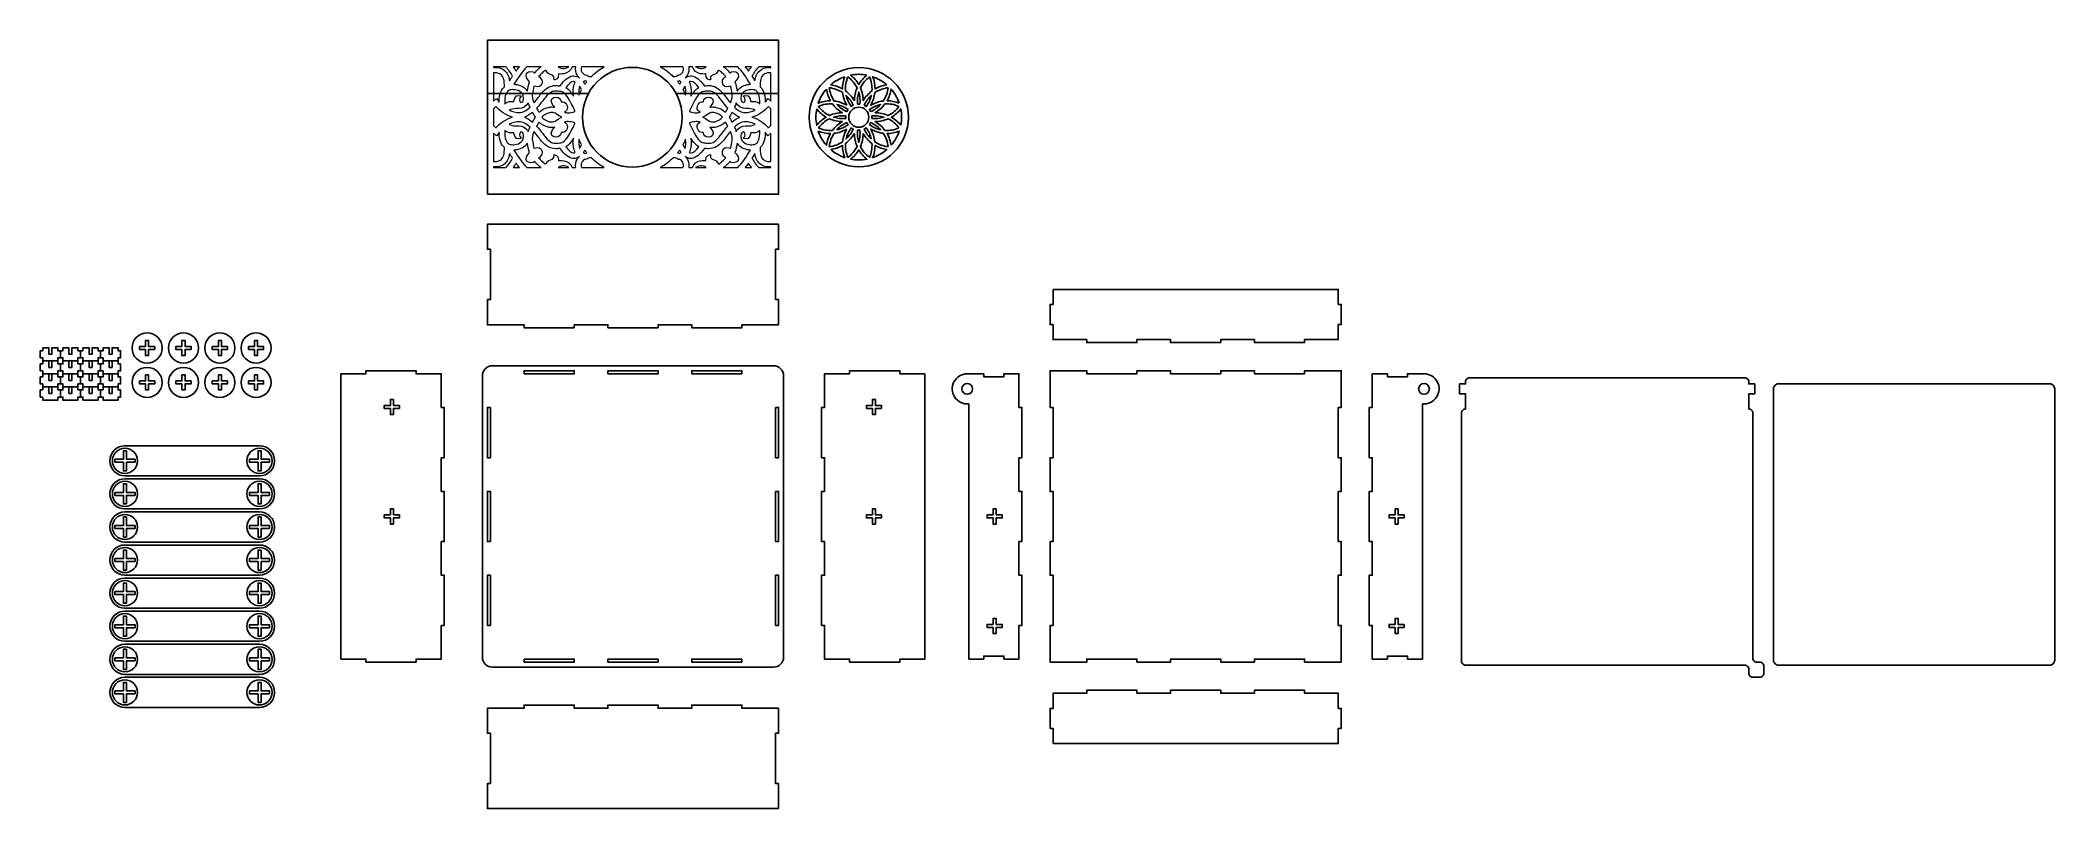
# Model space of a CAD drawing. Header units: millimetres. Extents: x 3019 to 5025, y 1445 to 2210.
import ezdxf

# ---------------------------------------------------------------- set-up
doc = ezdxf.new("R2010")
doc.units = ezdxf.units.MM
doc.layers.add('Layer 2', color=7, linetype='Continuous')

msp = doc.modelspace()

# ---------------------------------------------------------------- linework, layer by layer
for p, q in [((3464.3, 2157), (3564.9, 2157)), ((3652.3, 2157), (3754.3, 2157))]:
    msp.add_line(p, q)
for points in [[(3464.3, 2210), (3754.3, 2210), (3754.3, 2057), (3464.3, 2057)], [(3754.3, 2027), (3754.3, 2002), (3751.3, 2002), (3751.3, 1952), (3754.3, 1952), (3754.3, 1927), (3717.8, 1927), (3717.8, 1924), (3667.8, 1924), (3667.8, 1927), (3634.3, 1927), (3634.3, 1924), (3584.3, 1924), (3584.3, 1927), (3550.8, 1927), (3550.8, 1924), (3500.8, 1924), (3500.8, 1927), (3464.3, 1927), (3464.3, 1952), (3467.3, 1952), (3467.3, 2002), (3464.3, 2002), (3464.3, 2027)], [(4027.7, 1962.1), (4311.7, 1962.1), (4311.7, 1947.1), (4314.7, 1947.1), (4314.7, 1927.1), (4311.7, 1927.1), (4311.7, 1912.1), (4278.2, 1912.1), (4278.2, 1909.1), (4228.2, 1909.1), (4228.2, 1912.1), (4194.7, 1912.1), (4194.7, 1909.1), (4144.7, 1909.1), (4144.7, 1912.1), (4111.2, 1912.1), (4111.2, 1909.1), (4061.2, 1909.1), (4061.2, 1912.1), (4027.7, 1912.1), (4027.7, 1927.1), (4024.7, 1927.1), (4024.7, 1947.1), (4027.7, 1947.1)], [(3124, 1902.3), (3124, 1896.3), (3127, 1896.3), (3127, 1902.3), (3133, 1902.3), (3133, 1905.3), (3127, 1905.3), (3127, 1911.3), (3124, 1911.3), (3124, 1905.3), (3118, 1905.3), (3118, 1902.3)], [(3160.2, 1902.3), (3160.2, 1896.3), (3163.2, 1896.3), (3163.2, 1902.3), (3169.2, 1902.3), (3169.2, 1905.3), (3163.2, 1905.3), (3163.2, 1911.3), (3160.2, 1911.3), (3160.2, 1905.3), (3154.2, 1905.3), (3154.2, 1902.3)], [(3196.4, 1902.3), (3196.4, 1896.3), (3199.4, 1896.3), (3199.4, 1902.3), (3205.4, 1902.3), (3205.4, 1905.3), (3199.4, 1905.3), (3199.4, 1911.3), (3196.4, 1911.3), (3196.4, 1905.3), (3190.4, 1905.3), (3190.4, 1902.3)], [(3232.5, 1902.3), (3232.5, 1896.3), (3235.5, 1896.3), (3235.5, 1902.3), (3241.5, 1902.3), (3241.5, 1905.3), (3235.5, 1905.3), (3235.5, 1911.3), (3232.5, 1911.3), (3232.5, 1905.3), (3226.5, 1905.3), (3226.5, 1902.3)], [(3021.6, 1904), (3027.6, 1904), (3027.6, 1897.5), (3030.6, 1897.5), (3030.6, 1904), (3036.6, 1904), (3036.6, 1901), (3039.1, 1901), (3039.1, 1894), (3036.6, 1894), (3036.6, 1891), (3021.6, 1891), (3021.6, 1894), (3019.1, 1894), (3019.1, 1901), (3021.6, 1901)], [(3021.6, 1891), (3027.6, 1891), (3027.6, 1884.5), (3030.6, 1884.5), (3030.6, 1891), (3036.6, 1891), (3036.6, 1888), (3039.1, 1888), (3039.1, 1881), (3036.6, 1881), (3036.6, 1878), (3021.6, 1878), (3021.6, 1881), (3019.1, 1881), (3019.1, 1888), (3021.6, 1888)], [(3041.6, 1904), (3047.6, 1904), (3047.6, 1897.5), (3050.6, 1897.5), (3050.6, 1904), (3056.6, 1904), (3056.6, 1901), (3059.1, 1901), (3059.1, 1894), (3056.6, 1894), (3056.6, 1891), (3041.6, 1891), (3041.6, 1894), (3039.1, 1894), (3039.1, 1901), (3041.6, 1901)], [(3041.6, 1891), (3047.6, 1891), (3047.6, 1884.5), (3050.6, 1884.5), (3050.6, 1891), (3056.6, 1891), (3056.6, 1888), (3059.1, 1888), (3059.1, 1881), (3056.6, 1881), (3056.6, 1878), (3041.6, 1878), (3041.6, 1881), (3039.1, 1881), (3039.1, 1888), (3041.6, 1888)], [(3061.6, 1904), (3067.6, 1904), (3067.6, 1897.5), (3070.6, 1897.5), (3070.6, 1904), (3076.6, 1904), (3076.6, 1901), (3079.1, 1901), (3079.1, 1894), (3076.6, 1894), (3076.6, 1891), (3061.6, 1891), (3061.6, 1894), (3059.1, 1894), (3059.1, 1901), (3061.6, 1901)], [(3061.6, 1891), (3067.6, 1891), (3067.6, 1884.5), (3070.6, 1884.5), (3070.6, 1891), (3076.6, 1891), (3076.6, 1888), (3079.1, 1888), (3079.1, 1881), (3076.6, 1881), (3076.6, 1878), (3061.6, 1878), (3061.6, 1881), (3059.1, 1881), (3059.1, 1888), (3061.6, 1888)], [(3081.6, 1904), (3087.6, 1904), (3087.6, 1897.5), (3090.6, 1897.5), (3090.6, 1904), (3096.6, 1904), (3096.6, 1901), (3099.1, 1901), (3099.1, 1894), (3096.6, 1894), (3096.6, 1891), (3081.6, 1891), (3081.6, 1894), (3079.1, 1894), (3079.1, 1901), (3081.6, 1901)], [(3081.6, 1891), (3087.6, 1891), (3087.6, 1884.5), (3090.6, 1884.5), (3090.6, 1891), (3096.6, 1891), (3096.6, 1888), (3099.1, 1888), (3099.1, 1881), (3096.6, 1881), (3096.6, 1878), (3081.6, 1878), (3081.6, 1881), (3079.1, 1881), (3079.1, 1888), (3081.6, 1888)], [(3021.6, 1878), (3027.6, 1878), (3027.6, 1871.5), (3030.6, 1871.5), (3030.6, 1878), (3036.6, 1878), (3036.6, 1875), (3039.1, 1875), (3039.1, 1868), (3036.6, 1868), (3036.6, 1865), (3021.6, 1865), (3021.6, 1868), (3019.1, 1868), (3019.1, 1875), (3021.6, 1875)], [(3041.6, 1878), (3047.6, 1878), (3047.6, 1871.5), (3050.6, 1871.5), (3050.6, 1878), (3056.6, 1878), (3056.6, 1875), (3059.1, 1875), (3059.1, 1868), (3056.6, 1868), (3056.6, 1865), (3041.6, 1865), (3041.6, 1868), (3039.1, 1868), (3039.1, 1875), (3041.6, 1875)], [(3061.6, 1878), (3067.6, 1878), (3067.6, 1871.5), (3070.6, 1871.5), (3070.6, 1878), (3076.6, 1878), (3076.6, 1875), (3079.1, 1875), (3079.1, 1868), (3076.6, 1868), (3076.6, 1865), (3061.6, 1865), (3061.6, 1868), (3059.1, 1868), (3059.1, 1875), (3061.6, 1875)], [(3081.6, 1878), (3087.6, 1878), (3087.6, 1871.5), (3090.6, 1871.5), (3090.6, 1878), (3096.6, 1878), (3096.6, 1875), (3099.1, 1875), (3099.1, 1868), (3096.6, 1868), (3096.6, 1865), (3081.6, 1865), (3081.6, 1868), (3079.1, 1868), (3079.1, 1875), (3081.6, 1875)], [(3124, 1868), (3124, 1862), (3127, 1862), (3127, 1868), (3133, 1868), (3133, 1871), (3127, 1871), (3127, 1877), (3124, 1877), (3124, 1871), (3118, 1871), (3118, 1868)], [(3160.2, 1868), (3160.2, 1862), (3163.2, 1862), (3163.2, 1868), (3169.2, 1868), (3169.2, 1871), (3163.2, 1871), (3163.2, 1877), (3160.2, 1877), (3160.2, 1871), (3154.2, 1871), (3154.2, 1868)], [(3196.4, 1868), (3196.4, 1862), (3199.4, 1862), (3199.4, 1868), (3205.4, 1868), (3205.4, 1871), (3199.4, 1871), (3199.4, 1877), (3196.4, 1877), (3196.4, 1871), (3190.4, 1871), (3190.4, 1868)], [(3232.5, 1868), (3232.5, 1862), (3235.5, 1862), (3235.5, 1868), (3241.5, 1868), (3241.5, 1871), (3235.5, 1871), (3235.5, 1877), (3232.5, 1877), (3232.5, 1871), (3226.5, 1871), (3226.5, 1868)], [(3318.4, 1878.1), (3318.4, 1594.1), (3343.4, 1594.1), (3343.4, 1591.1), (3393.4, 1591.1), (3393.4, 1594.1), (3418.4, 1594.1), (3418.4, 1627.6), (3421.4, 1627.6), (3421.4, 1677.6), (3418.4, 1677.6), (3418.4, 1711.1), (3421.4, 1711.1), (3421.4, 1761.1), (3418.4, 1761.1), (3418.4, 1794.6), (3421.4, 1794.6), (3421.4, 1844.6), (3418.4, 1844.6), (3418.4, 1878.1), (3393.4, 1878.1), (3393.4, 1881.1), (3343.4, 1881.1), (3343.4, 1878.1)], [(3500.8, 1878.1), (3500.8, 1881.1), (3550.8, 1881.1), (3550.8, 1878.1)], [(3584.3, 1878.1), (3584.3, 1881.1), (3634.3, 1881.1), (3634.3, 1878.1)], [(3717.8, 1878.1), (3717.8, 1881.1), (3667.8, 1881.1), (3667.8, 1878.1)], [(3900.1, 1878.1), (3900.1, 1594.1), (3875.1, 1594.1), (3875.1, 1591.1), (3825.1, 1591.1), (3825.1, 1594.1), (3800.1, 1594.1), (3800.1, 1627.6), (3797.1, 1627.6), (3797.1, 1677.6), (3800.1, 1677.6), (3800.1, 1711.1), (3797.1, 1711.1), (3797.1, 1761.1), (3800.1, 1761.1), (3800.1, 1794.6), (3797.1, 1794.6), (3797.1, 1844.6), (3800.1, 1844.6), (3800.1, 1878.1), (3825.1, 1878.1), (3825.1, 1881.1), (3875.1, 1881.1), (3875.1, 1878.1)], [(4024.7, 1711.1), (4024.7, 1677.6), (4027.7, 1677.6), (4027.7, 1627.6), (4024.7, 1627.6), (4024.7, 1591.1), (4061.2, 1591.1), (4061.2, 1594.1), (4111.2, 1594.1), (4111.2, 1591.1), (4144.7, 1591.1), (4144.7, 1594.1), (4194.7, 1594.1), (4194.7, 1591.1), (4228.2, 1591.1), (4228.2, 1594.1), (4278.2, 1594.1), (4278.2, 1591.1), (4314.7, 1591.1), (4314.7, 1627.6), (4311.7, 1627.6), (4311.7, 1677.6), (4314.7, 1677.6), (4314.7, 1711.1), (4311.7, 1711.1), (4311.7, 1761.1), (4314.7, 1761.1), (4314.7, 1794.6), (4311.7, 1794.6), (4311.7, 1844.6), (4314.7, 1844.6), (4314.7, 1881.1), (4278.2, 1881.1), (4278.2, 1878.1), (4228.2, 1878.1), (4228.2, 1881.1), (4194.7, 1881.1), (4194.7, 1878.1), (4144.7, 1878.1), (4144.7, 1881.1), (4111.2, 1881.1), (4111.2, 1878.1), (4061.2, 1878.1), (4061.2, 1881.1), (4024.7, 1881.1), (4024.7, 1844.6), (4027.7, 1844.6), (4027.7, 1794.6), (4024.7, 1794.6), (4024.7, 1761.1), (4027.7, 1761.1), (4027.7, 1711.1)], [(3021.6, 1865), (3027.6, 1865), (3027.6, 1858.5), (3030.6, 1858.5), (3030.6, 1865), (3036.6, 1865), (3036.6, 1862), (3039.1, 1862), (3039.1, 1855), (3036.6, 1855), (3036.6, 1852), (3021.6, 1852), (3021.6, 1855), (3019.1, 1855), (3019.1, 1862), (3021.6, 1862)], [(3041.6, 1865), (3047.6, 1865), (3047.6, 1858.5), (3050.6, 1858.5), (3050.6, 1865), (3056.6, 1865), (3056.6, 1862), (3059.1, 1862), (3059.1, 1855), (3056.6, 1855), (3056.6, 1852), (3041.6, 1852), (3041.6, 1855), (3039.1, 1855), (3039.1, 1862), (3041.6, 1862)], [(3061.6, 1865), (3067.6, 1865), (3067.6, 1858.5), (3070.6, 1858.5), (3070.6, 1865), (3076.6, 1865), (3076.6, 1862), (3079.1, 1862), (3079.1, 1855), (3076.6, 1855), (3076.6, 1852), (3061.6, 1852), (3061.6, 1855), (3059.1, 1855), (3059.1, 1862), (3061.6, 1862)], [(3081.6, 1865), (3087.6, 1865), (3087.6, 1858.5), (3090.6, 1858.5), (3090.6, 1865), (3096.6, 1865), (3096.6, 1862), (3099.1, 1862), (3099.1, 1855), (3096.6, 1855), (3096.6, 1852), (3081.6, 1852), (3081.6, 1855), (3079.1, 1855), (3079.1, 1862), (3081.6, 1862)], [(3370.7, 1846.6), (3376.7, 1846.6), (3376.7, 1843.6), (3370.7, 1843.6), (3370.7, 1837.6), (3367.7, 1837.6), (3367.7, 1843.6), (3361.7, 1843.6), (3361.7, 1846.6), (3367.7, 1846.6), (3367.7, 1852.6), (3370.7, 1852.6)], [(3847.8, 1846.6), (3841.8, 1846.6), (3841.8, 1843.6), (3847.8, 1843.6), (3847.8, 1837.6), (3850.8, 1837.6), (3850.8, 1843.6), (3856.8, 1843.6), (3856.8, 1846.6), (3850.8, 1846.6), (3850.8, 1852.6), (3847.8, 1852.6)], [(3467.3, 1844.6), (3464.3, 1844.6), (3464.3, 1794.6), (3467.3, 1794.6)], [(3751.3, 1844.6), (3754.3, 1844.6), (3754.3, 1794.6), (3751.3, 1794.6)], [(3113.4, 1790), (3104.9, 1790), (3104.9, 1781.5), (3101.9, 1781.5), (3101.9, 1790), (3093.4, 1790), (3093.4, 1793), (3101.9, 1793), (3101.9, 1801.5), (3104.9, 1801.5), (3104.9, 1793), (3113.4, 1793)], [(3247.4, 1790), (3238.9, 1790), (3238.9, 1781.5), (3235.9, 1781.5), (3235.9, 1790), (3227.4, 1790), (3227.4, 1793), (3235.9, 1793), (3235.9, 1801.5), (3238.9, 1801.5), (3238.9, 1793), (3247.4, 1793)], [(3113.4, 1757.1), (3104.9, 1757.1), (3104.9, 1748.6), (3101.9, 1748.6), (3101.9, 1757.1), (3093.4, 1757.1), (3093.4, 1760.1), (3101.9, 1760.1), (3101.9, 1768.6), (3104.9, 1768.6), (3104.9, 1760.1), (3113.4, 1760.1)], [(3247.4, 1757.1), (3238.9, 1757.1), (3238.9, 1748.6), (3235.9, 1748.6), (3235.9, 1757.1), (3227.4, 1757.1), (3227.4, 1760.1), (3235.9, 1760.1), (3235.9, 1768.6), (3238.9, 1768.6), (3238.9, 1760.1), (3247.4, 1760.1)], [(3467.3, 1711.1), (3464.3, 1711.1), (3464.3, 1761.1), (3467.3, 1761.1)], [(3751.3, 1761.1), (3754.3, 1761.1), (3754.3, 1711.1), (3751.3, 1711.1)], [(3113.4, 1724.1), (3104.9, 1724.1), (3104.9, 1715.6), (3101.9, 1715.6), (3101.9, 1724.1), (3093.4, 1724.1), (3093.4, 1727.1), (3101.9, 1727.1), (3101.9, 1735.6), (3104.9, 1735.6), (3104.9, 1727.1), (3113.4, 1727.1)], [(3247.4, 1724.1), (3238.9, 1724.1), (3238.9, 1715.6), (3235.9, 1715.6), (3235.9, 1724.1), (3227.4, 1724.1), (3227.4, 1727.1), (3235.9, 1727.1), (3235.9, 1735.6), (3238.9, 1735.6), (3238.9, 1727.1), (3247.4, 1727.1)], [(3370.7, 1737.6), (3376.7, 1737.6), (3376.7, 1734.6), (3370.7, 1734.6), (3370.7, 1728.6), (3367.7, 1728.6), (3367.7, 1734.6), (3361.7, 1734.6), (3361.7, 1737.6), (3367.7, 1737.6), (3367.7, 1743.6), (3370.7, 1743.6)], [(3847.8, 1737.6), (3841.8, 1737.6), (3841.8, 1734.6), (3847.8, 1734.6), (3847.8, 1728.6), (3850.8, 1728.6), (3850.8, 1734.6), (3856.8, 1734.6), (3856.8, 1737.6), (3850.8, 1737.6), (3850.8, 1743.6), (3847.8, 1743.6)], [(3971, 1737.6), (3977, 1737.6), (3977, 1734.6), (3971, 1734.6), (3971, 1728.6), (3968, 1728.6), (3968, 1734.6), (3962, 1734.6), (3962, 1737.6), (3968, 1737.6), (3968, 1743.6), (3971, 1743.6)], [(4368.3, 1737.6), (4362.3, 1737.6), (4362.3, 1734.6), (4368.3, 1734.6), (4368.3, 1728.6), (4371.3, 1728.6), (4371.3, 1734.6), (4377.3, 1734.6), (4377.3, 1737.6), (4371.3, 1737.6), (4371.3, 1743.6), (4368.3, 1743.6)], [(3113.4, 1691.2), (3104.9, 1691.2), (3104.9, 1682.7), (3101.9, 1682.7), (3101.9, 1691.2), (3093.4, 1691.2), (3093.4, 1694.2), (3101.9, 1694.2), (3101.9, 1702.7), (3104.9, 1702.7), (3104.9, 1694.2), (3113.4, 1694.2)], [(3247.4, 1691.2), (3238.9, 1691.2), (3238.9, 1682.7), (3235.9, 1682.7), (3235.9, 1691.2), (3227.4, 1691.2), (3227.4, 1694.2), (3235.9, 1694.2), (3235.9, 1702.7), (3238.9, 1702.7), (3238.9, 1694.2), (3247.4, 1694.2)], [(3113.4, 1658.3), (3104.9, 1658.3), (3104.9, 1649.8), (3101.9, 1649.8), (3101.9, 1658.3), (3093.4, 1658.3), (3093.4, 1661.3), (3101.9, 1661.3), (3101.9, 1669.8), (3104.9, 1669.8), (3104.9, 1661.3), (3113.4, 1661.3)], [(3247.4, 1658.3), (3238.9, 1658.3), (3238.9, 1649.8), (3235.9, 1649.8), (3235.9, 1658.3), (3227.4, 1658.3), (3227.4, 1661.3), (3235.9, 1661.3), (3235.9, 1669.8), (3238.9, 1669.8), (3238.9, 1661.3), (3247.4, 1661.3)], [(3467.3, 1627.6), (3464.3, 1627.6), (3464.3, 1677.6), (3467.3, 1677.6)], [(3751.3, 1627.6), (3754.3, 1627.6), (3754.3, 1677.6), (3751.3, 1677.6)], [(3113.4, 1625.4), (3104.9, 1625.4), (3104.9, 1616.9), (3101.9, 1616.9), (3101.9, 1625.4), (3093.4, 1625.4), (3093.4, 1628.4), (3101.9, 1628.4), (3101.9, 1636.9), (3104.9, 1636.9), (3104.9, 1628.4), (3113.4, 1628.4)], [(3247.4, 1625.4), (3238.9, 1625.4), (3238.9, 1616.9), (3235.9, 1616.9), (3235.9, 1625.4), (3227.4, 1625.4), (3227.4, 1628.4), (3235.9, 1628.4), (3235.9, 1636.9), (3238.9, 1636.9), (3238.9, 1628.4), (3247.4, 1628.4)], [(3971, 1628.6), (3977, 1628.6), (3977, 1625.6), (3971, 1625.6), (3971, 1619.6), (3968, 1619.6), (3968, 1625.6), (3962, 1625.6), (3962, 1628.6), (3968, 1628.6), (3968, 1634.6), (3971, 1634.6)], [(4368.3, 1628.6), (4362.3, 1628.6), (4362.3, 1625.6), (4368.3, 1625.6), (4368.3, 1619.6), (4371.3, 1619.6), (4371.3, 1625.6), (4377.3, 1625.6), (4377.3, 1628.6), (4371.3, 1628.6), (4371.3, 1634.6), (4368.3, 1634.6)], [(3113.4, 1592.4), (3104.9, 1592.4), (3104.9, 1583.9), (3101.9, 1583.9), (3101.9, 1592.4), (3093.4, 1592.4), (3093.4, 1595.4), (3101.9, 1595.4), (3101.9, 1603.9), (3104.9, 1603.9), (3104.9, 1595.4), (3113.4, 1595.4)], [(3247.4, 1592.4), (3238.9, 1592.4), (3238.9, 1583.9), (3235.9, 1583.9), (3235.9, 1592.4), (3227.4, 1592.4), (3227.4, 1595.4), (3235.9, 1595.4), (3235.9, 1603.9), (3238.9, 1603.9), (3238.9, 1595.4), (3247.4, 1595.4)], [(3500.8, 1594.1), (3500.8, 1591.1), (3550.8, 1591.1), (3550.8, 1594.1)], [(3634.3, 1594.1), (3634.3, 1591.1), (3584.3, 1591.1), (3584.3, 1594.1)], [(3717.8, 1594.1), (3717.8, 1591.1), (3667.8, 1591.1), (3667.8, 1594.1)], [(3113.4, 1559.5), (3104.9, 1559.5), (3104.9, 1551), (3101.9, 1551), (3101.9, 1559.5), (3093.4, 1559.5), (3093.4, 1562.5), (3101.9, 1562.5), (3101.9, 1571), (3104.9, 1571), (3104.9, 1562.5), (3113.4, 1562.5)], [(3247.4, 1559.5), (3238.9, 1559.5), (3238.9, 1551), (3235.9, 1551), (3235.9, 1559.5), (3227.4, 1559.5), (3227.4, 1562.5), (3235.9, 1562.5), (3235.9, 1571), (3238.9, 1571), (3238.9, 1562.5), (3247.4, 1562.5)], [(3754.3, 1445.3), (3754.3, 1470.3), (3751.3, 1470.3), (3751.3, 1520.3), (3754.3, 1520.3), (3754.3, 1545.3), (3717.8, 1545.3), (3717.8, 1548.3), (3667.8, 1548.3), (3667.8, 1545.3), (3634.3, 1545.3), (3634.3, 1548.3), (3584.3, 1548.3), (3584.3, 1545.3), (3550.8, 1545.3), (3550.8, 1548.3), (3500.8, 1548.3), (3500.8, 1545.3), (3464.3, 1545.3), (3464.3, 1520.3), (3467.3, 1520.3), (3467.3, 1470.3), (3464.3, 1470.3), (3464.3, 1445.3)], [(4027.7, 1510.1), (4311.7, 1510.1), (4311.7, 1525.1), (4314.7, 1525.1), (4314.7, 1545.1), (4311.7, 1545.1), (4311.7, 1560.1), (4278.2, 1560.1), (4278.2, 1563.1), (4228.2, 1563.1), (4228.2, 1560.1), (4194.7, 1560.1), (4194.7, 1563.1), (4144.7, 1563.1), (4144.7, 1560.1), (4111.2, 1560.1), (4111.2, 1563.1), (4061.2, 1563.1), (4061.2, 1560.1), (4027.7, 1560.1), (4027.7, 1545.1), (4024.7, 1545.1), (4024.7, 1525.1), (4027.7, 1525.1)]]:
    msp.add_lwpolyline(points, close=True)
for points in [[(3820.3, 2173.8, 0.096309), (3817.9, 2161.7, 0.096309), (3806.2, 2165.7, -0.096309)], [(3829.8, 2149.8, 0.103026), (3821, 2159.7, -0.121624), (3823.4, 2173.6, -0.121624), (3832.5, 2162.7, 0.103026)], [(3842.3, 2175.4, 0.096309), (3834.2, 2166, 0.096309), (3826, 2175.4, -0.096309)], [(3838.5, 2149.8, 0.103026), (3835.8, 2162.7, -0.121624), (3844.9, 2173.6, -0.121624), (3847.3, 2159.7, 0.103026)], [(3862.1, 2165.7, 0.096309), (3850.4, 2161.7, 0.096309), (3848, 2173.8, -0.096309)], [(3802, 2161.5, 0.096309), (3806, 2149.8, 0.096309), (3793.8, 2147.4, -0.096309)], [(3817.9, 2137.9, 0.103026), (3804.9, 2135.2, -0.121624), (3794.1, 2144.3, -0.121624), (3808, 2146.7, 0.103026)], [(3822.3, 2145.4, 0.103026), (3809.7, 2149.6, -0.121624), (3804.8, 2162.8, -0.121624), (3818.1, 2158, 0.103026)], [(3828.7, 2145.3, 0.104467), (3821.6, 2155.2, 0.104467), (3826.7, 2144.1, -0.045042)], [(3835.3, 2146.5, 0.104467), (3834.2, 2158.6, 0.104467), (3833, 2146.5, -0.045042)], [(3839.6, 2145.3, -0.045042), (3841.6, 2144.1, 0.104467), (3846.7, 2155.2, 0.104467)], [(3863.5, 2162.8, -0.121624), (3858.6, 2149.6, 0.103026), (3846.1, 2145.4, 0.103026), (3850.2, 2158, -0.121624)], [(3874.2, 2144.3, 0.121624), (3860.3, 2146.7, -0.103026), (3850.4, 2137.9, -0.103026), (3863.4, 2135.2, 0.121624)], [(3874.5, 2147.4, 0.096309), (3862.3, 2149.8, 0.096309), (3866.3, 2161.5, -0.096309)], [(3792.3, 2141.7, 0.096309), (3801.7, 2133.5, 0.096309), (3792.3, 2125.4, -0.096309)], [(3817.9, 2129.2, 0.103026), (3808, 2120.3, -0.121624), (3794.1, 2122.8, -0.121624), (3804.9, 2131.9, 0.103026)], [(3821.2, 2134.7, 0.104467), (3809.1, 2133.5, 0.104467), (3821.2, 2132.3, -0.045042)], [(3823.5, 2141, 0.104467), (3812.4, 2146.1, 0.104467), (3822.4, 2139, -0.045042)], [(3822.4, 2128.1, 0.104467), (3812.4, 2121, 0.104467), (3823.5, 2126, -0.045042)], [(3846, 2139, 0.104467), (3855.9, 2146.1, 0.104467), (3844.8, 2141, -0.045042)], [(3844.8, 2126, 0.104467), (3855.9, 2121, 0.104467), (3846, 2128.1, -0.045042)], [(3847.1, 2132.3, 0.104467), (3859.2, 2133.5, 0.104467), (3847.1, 2134.7, -0.045042)], [(3874.2, 2122.8, 0.121624), (3863.4, 2131.9, -0.103026), (3850.4, 2129.2, -0.103026), (3860.3, 2120.3, 0.121624)], [(3876, 2125.4, 0.096309), (3866.7, 2133.5, 0.096309), (3876, 2141.7, -0.096309)], [(3793.8, 2119.6, 0.096309), (3806, 2117.3, 0.096309), (3802, 2105.5, -0.096309)], [(3822.3, 2121.6, 0.103026), (3818.1, 2109, -0.121624), (3804.8, 2104.2, -0.121624), (3809.7, 2117.5, 0.103026)], [(3829.8, 2117.3, 0.103026), (3832.5, 2104.3, -0.121624), (3823.4, 2093.5, -0.121624), (3821, 2107.4, 0.103026)], [(3826.7, 2122.9, 0.104467), (3821.6, 2111.8, 0.104467), (3828.7, 2121.7, -0.045042)], [(3833, 2120.6, 0.104467), (3834.2, 2108.4, 0.104467), (3835.3, 2120.6, -0.045042)], [(3838.5, 2117.3, -0.103026), (3835.8, 2104.3, 0.121624), (3844.9, 2093.5, 0.121624), (3847.3, 2107.4, -0.103026)], [(3846.7, 2111.8, 0.104467), (3841.6, 2122.9, -0.045042), (3839.6, 2121.7, 0.104467)], [(3863.5, 2104.2, 0.121624), (3858.6, 2117.5, -0.103026), (3846.1, 2121.6, -0.103026), (3850.2, 2109, 0.121624)], [(3866.3, 2105.5, 0.096309), (3862.3, 2117.3, 0.096309), (3874.5, 2119.6, -0.096309)], [(3806.2, 2101.3, 0.096309), (3817.9, 2105.4, 0.096309), (3820.3, 2093.2, -0.096309)], [(3826, 2091.7, 0.096309), (3834.2, 2101, 0.096309), (3842.3, 2091.7, -0.096309)], [(3848, 2093.2, 0.096309), (3850.4, 2105.4, 0.096309), (3862.1, 2101.3, -0.096309)], [(3469.3, 1886.1), (3749.3, 1886.1, -0.414214), (3759.3, 1876.1), (3759.3, 1596.1, -0.414214), (3749.3, 1586.1), (3469.3, 1586.1, -0.414214), (3459.3, 1596.1), (3459.3, 1876.1, -0.414214)], [(3943.7, 1594.1), (3943.7, 1848.2, -1.051381), (3942.2, 1878.1), (3958.7, 1878.1), (3958.7, 1875.1), (3978.7, 1875.1), (3978.7, 1878.1), (3993.7, 1878.1), (3993.7, 1844.6), (3996.7, 1844.6), (3996.7, 1794.6), (3993.7, 1794.6), (3993.7, 1761.1), (3996.7, 1761.1), (3996.7, 1711.1), (3993.7, 1711.1), (3993.7, 1677.6), (3996.7, 1677.6), (3996.7, 1627.6), (3993.7, 1627.6), (3993.7, 1594.1), (3978.7, 1594.1), (3978.7, 1597.1), (3958.7, 1597.1), (3958.7, 1594.1)], [(4395.6, 1594.1), (4395.6, 1848.2, 1.051381), (4397.1, 1878.1), (4380.6, 1878.1), (4380.6, 1875.1), (4360.6, 1875.1), (4360.6, 1878.1), (4345.6, 1878.1), (4345.6, 1844.6), (4342.6, 1844.6), (4342.6, 1794.6), (4345.6, 1794.6), (4345.6, 1761.1), (4342.6, 1761.1), (4342.6, 1711.1), (4345.6, 1711.1), (4345.6, 1677.6), (4342.6, 1677.6), (4342.6, 1627.6), (4345.6, 1627.6), (4345.6, 1594.1), (4360.6, 1594.1), (4360.6, 1597.1), (4380.6, 1597.1), (4380.6, 1594.1)], [(4728.5, 1591.1), (4731.5, 1591.1, -0.414214), (4735.5, 1587.1), (4735.5, 1580.1, -0.414214), (4731.5, 1576.1), (4724.5, 1576.1, -0.414214), (4720.5, 1580.1), (4720.5, 1584.1, 0.414214), (4716.5, 1588.1), (4438.5, 1588.1, -0.414214), (4434.5, 1592.1), (4434.5, 1839.1, -0.414214), (4438.5, 1843.1), (4438.5, 1843.1), (4438.5, 1858.1), (4432.5, 1858.1), (4432.5, 1868.1), (4438.5, 1868.1), (4438.5, 1870.1, -0.414214), (4442.5, 1874.1), (4716.5, 1874.1, -0.414214), (4720.5, 1870.1), (4720.5, 1868.1), (4726.5, 1868.1), (4726.5, 1858.1), (4720.5, 1858.1), (4720.5, 1843.1), (4720.5, 1843.1, -0.414214), (4724.5, 1839.1), (4724.5, 1595.1, 0.414214)], [(4750.2, 1868.1), (5020.2, 1868.1, -0.414214), (5025.2, 1863.1), (5025.2, 1593.1, -0.414214), (5020.2, 1588.1), (4750.2, 1588.1, -0.414214), (4745.2, 1593.1), (4745.2, 1863.1, -0.414214)], [(3103.4, 1806.5), (3237.4, 1806.5, -1), (3237.4, 1776.5), (3103.4, 1776.5, -1)], [(3103.4, 1773.6), (3237.4, 1773.6, -1), (3237.4, 1743.6), (3103.4, 1743.6, -1)], [(3103.4, 1740.6), (3237.4, 1740.6, -1), (3237.4, 1710.6), (3103.4, 1710.6, -1)], [(3103.4, 1707.7), (3237.4, 1707.7, -1), (3237.4, 1677.7), (3103.4, 1677.7, -1)], [(3103.4, 1674.8), (3237.4, 1674.8, -1), (3237.4, 1644.8), (3103.4, 1644.8, -1)], [(3103.4, 1641.9), (3237.4, 1641.9, -1), (3237.4, 1611.9), (3103.4, 1611.9, -1)], [(3103.4, 1608.9), (3237.4, 1608.9, -1), (3237.4, 1578.9), (3103.4, 1578.9, -1)], [(3103.4, 1576), (3237.4, 1576, -1), (3237.4, 1546), (3103.4, 1546, -1)]]:
    msp.add_lwpolyline(points, format="xyb", close=True)
for centre, radius in [((3608.6, 2133.5), 49.6), ((3834.2, 2133.5), 49.4), ((3834.2, 2133.5), 10), ((3125.5, 1903.8), 15), ((3161.7, 1903.8), 15), ((3197.9, 1903.8), 15), ((3234, 1903.8), 15), ((3125.5, 1869.5), 15), ((3161.7, 1869.5), 15), ((3197.9, 1869.5), 15), ((3234, 1869.5), 15), ((3942.2, 1863.1), 5.37), ((4397.1, 1863.1), 5.37), ((3103.4, 1791.5), 12.5), ((3237.4, 1791.5), 12.5), ((3103.4, 1758.6), 12.5), ((3237.4, 1758.6), 12.5), ((3103.4, 1725.6), 12.5), ((3237.4, 1725.6), 12.5), ((3103.4, 1692.7), 12.5), ((3237.4, 1692.7), 12.5), ((3103.4, 1659.8), 12.5), ((3237.4, 1659.8), 12.5), ((3103.4, 1626.9), 12.5), ((3237.4, 1626.9), 12.5), ((3103.4, 1593.9), 12.5), ((3237.4, 1593.9), 12.5), ((3103.4, 1561), 12.5), ((3237.4, 1561), 12.5)]:
    msp.add_circle(centre, radius)
at = {"layer": 'Layer 2', "lineweight": 0}
for points, knots in [([(3482.4, 2183.7), (3484.7, 2181.5), (3487.6, 2178.2), (3489.4, 2174.3), (3488.3, 2172.6), (3487.2, 2171), (3486.4, 2169.7), (3485.7, 2174.2), (3484.2, 2177.6), (3481.6, 2179.8), (3479.2, 2182), (3475.9, 2183.1), (3472, 2183.1), (3471.5, 2183.1), (3471, 2183.1), (3470.5, 2183), (3470.5, 2183), (3470.5, 2183.7), (3470.5, 2183.7), (3470.5, 2183.7), (3482.4, 2183.7), (3482.4, 2183.7)], [0, 0, 0, 0, 1, 1, 1, 2, 2, 2, 3, 3, 3, 4, 4, 4, 5, 5, 5, 6, 6, 6, 7, 7, 7, 7]), ([(3470.5, 2177.5), (3471, 2177.6), (3471.5, 2177.6), (3472, 2177.6), (3474.6, 2177.6), (3476.6, 2177), (3478, 2175.8), (3480.3, 2173.7), (3481.4, 2169.7), (3481.3, 2163.7), (3478.6, 2161.3), (3476.1, 2157.5), (3476.1, 2148.6), (3475.9, 2148.9), (3475.6, 2149.3), (3475.4, 2149.6), (3475.4, 2149.6), (3473.5, 2152.2), (3473.5, 2152.2), (3473.5, 2152.2), (3470.5, 2149.3), (3470.5, 2149.3), (3470.5, 2149.3), (3470.5, 2177.5), (3470.5, 2177.5)], [0, 0, 0, 0, 1, 1, 1, 2, 2, 2, 3, 3, 3, 4, 4, 4, 5, 5, 5, 6, 6, 6, 7, 7, 7, 8, 8, 8, 8]), ([(3492.9, 2179.3), (3492, 2180.9), (3490.9, 2182.4), (3489.9, 2183.7), (3489.9, 2183.7), (3496.3, 2183.7), (3496.3, 2183.7), (3495.2, 2182.4), (3494.1, 2180.9), (3492.9, 2179.3)], [0, 0, 0, 0, 1, 1, 1, 2, 2, 2, 3, 3, 3, 3]), ([(3517.9, 2183.7), (3517, 2183.1), (3516.1, 2182.3), (3515.2, 2181.6), (3513.7, 2180.2), (3512.4, 2178.8), (3511.3, 2177.4), (3510.9, 2177.9), (3510.4, 2178.4), (3509.8, 2178.6), (3507.6, 2179.5), (3502.4, 2178.7), (3502.8, 2174.8), (3503.1, 2172.5), (3504.9, 2170.2), (3506.4, 2168.7), (3505.2, 2165.4), (3504.5, 2162.3), (3504.1, 2159.5), (3502.6, 2161.9), (3500.3, 2163.8), (3497.1, 2165), (3495.2, 2165.7), (3493, 2166.2), (3490.7, 2166.3), (3494.9, 2172.9), (3499.8, 2179.8), (3503.5, 2183.7), (3503.5, 2183.7), (3517.9, 2183.7), (3517.9, 2183.7)], [0, 0, 0, 0, 1, 1, 1, 2, 2, 2, 3, 3, 3, 4, 4, 4, 5, 5, 5, 6, 6, 6, 7, 7, 7, 8, 8, 8, 9, 9, 9, 10, 10, 10, 10]), ([(3553.6, 2175.5), (3554.2, 2174.5), (3555, 2173.6), (3556, 2172.8), (3556, 2172.8), (3555.9, 2172.7), (3555.9, 2172.7), (3554.2, 2174), (3552.4, 2174.6), (3550.5, 2174.6), (3550.1, 2174.6), (3549.8, 2174.6), (3549.4, 2174.5), (3545.3, 2174), (3540.9, 2170.6), (3536.8, 2164.6), (3535.5, 2164.8), (3534.1, 2165), (3532.7, 2165), (3527, 2165), (3522.6, 2162.6), (3518.3, 2157.3), (3517.2, 2156), (3516.1, 2154.6), (3515, 2153.1), (3513.7, 2151.4), (3512.3, 2149.6), (3510.8, 2147.8), (3508.9, 2152.4), (3508.8, 2154.5), (3509, 2155.4), (3509.1, 2155.9), (3509.1, 2156.4), (3509.2, 2156.9), (3509.6, 2159.2), (3510, 2161.7), (3510.7, 2164.4), (3513, 2163.8), (3516, 2162.8), (3517.9, 2165.4), (3520.1, 2168.4), (3518.2, 2172.5), (3515.4, 2173.9), (3516.4, 2175.1), (3517.5, 2176.3), (3518.8, 2177.4), (3520, 2178.5), (3521.1, 2179.4), (3522.3, 2180.1), (3524, 2179.4), (3524, 2177.5), (3525.4, 2176.7), (3527.2, 2175.8), (3531.6, 2175.7), (3530.8, 2170.7), (3530.8, 2170.7), (3536, 2170.8), (3535.1, 2176.6), (3535.1, 2176.6), (3546, 2174.8), (3548.7, 2183.7), (3548.7, 2183.7), (3552.4, 2183.7), (3552.4, 2183.7), (3551.8, 2180.7), (3552.2, 2178), (3553.6, 2175.5)], [0, 0, 0, 0, 1, 1, 1, 2, 2, 2, 3, 3, 3, 4, 4, 4, 5, 5, 5, 6, 6, 6, 7, 7, 7, 8, 8, 8, 9, 9, 9, 10, 10, 10, 11, 11, 11, 12, 12, 12, 13, 13, 13, 14, 14, 14, 15, 15, 15, 16, 16, 16, 17, 17, 17, 18, 18, 18, 19, 19, 19, 20, 20, 20, 21, 21, 21, 22, 22, 22, 22]), ([(3539, 2182), (3537.2, 2182.2), (3535.9, 2182.9), (3534.9, 2183.7), (3534.9, 2183.7), (3545.6, 2183.7), (3545.6, 2183.7), (3543.6, 2182.7), (3541.2, 2181.8), (3539, 2182)], [0, 0, 0, 0, 1, 1, 1, 2, 2, 2, 3, 3, 3, 3]), ([(3550.7, 2166), (3549.7, 2162.6), (3549.6, 2158.6), (3550, 2154.5), (3547.6, 2158.6), (3545.1, 2161.4), (3542.4, 2163), (3545.1, 2166.6), (3547.9, 2168.8), (3550.1, 2169.1), (3550.2, 2169.1), (3550.3, 2169.1), (3550.5, 2169.1), (3551, 2169.1), (3551.4, 2169), (3551.9, 2168.8), (3551.4, 2168), (3551.1, 2167), (3550.7, 2166)], [0, 0, 0, 0, 1, 1, 1, 2, 2, 2, 3, 3, 3, 4, 4, 4, 5, 5, 5, 6, 6, 6, 6]), ([(3580.7, 2183.7), (3576, 2181.1), (3571.6, 2177.8), (3567.7, 2173.8), (3566.4, 2174), (3565.2, 2174.2), (3564.1, 2174.6), (3563.6, 2175.2), (3562.9, 2175.5), (3562.1, 2175.5), (3562, 2175.5), (3561.9, 2175.5), (3561.8, 2175.5), (3560.2, 2176.3), (3559, 2177.3), (3558.3, 2178.4), (3557.4, 2179.8), (3557.4, 2181.6), (3558.1, 2183.7), (3558.1, 2183.7), (3580.7, 2183.7), (3580.7, 2183.7)], [0, 0, 0, 0, 1, 1, 1, 2, 2, 2, 3, 3, 3, 4, 4, 4, 5, 5, 5, 6, 6, 6, 7, 7, 7, 7]), ([(3559.8, 2168.6), (3560.6, 2169), (3561.2, 2169.3), (3561.8, 2169.6), (3562.3, 2169.4), (3562.9, 2169.2), (3563.5, 2169.1), (3562.8, 2168.1), (3562.1, 2167.2), (3561.4, 2166.3), (3560.9, 2167), (3560.4, 2167.8), (3559.8, 2168.6)], [0, 0, 0, 0, 1, 1, 1, 2, 2, 2, 3, 3, 3, 4, 4, 4, 4]), ([(3659.1, 2183.7), (3659.8, 2181.6), (3659.7, 2179.8), (3658.9, 2178.4), (3658.2, 2177.3), (3657, 2176.3), (3655.4, 2175.5), (3655.3, 2175.5), (3655.2, 2175.5), (3655, 2175.5), (3654.3, 2175.5), (3653.6, 2175.2), (3653.1, 2174.6), (3652, 2174.2), (3650.8, 2174), (3649.5, 2173.8), (3645.6, 2177.8), (3641.2, 2181.1), (3636.5, 2183.7), (3636.5, 2183.7), (3659.1, 2183.7), (3659.1, 2183.7)], [0, 0, 0, 0, 1, 1, 1, 2, 2, 2, 3, 3, 3, 4, 4, 4, 5, 5, 5, 6, 6, 6, 7, 7, 7, 7]), ([(3653.7, 2169.1), (3654.3, 2169.2), (3654.9, 2169.4), (3655.4, 2169.6), (3655.9, 2169.3), (3656.6, 2169), (3657.4, 2168.6), (3656.8, 2167.8), (3656.2, 2167), (3655.8, 2166.3), (3655.1, 2167.2), (3654.4, 2168.1), (3653.7, 2169.1)], [0, 0, 0, 0, 1, 1, 1, 2, 2, 2, 3, 3, 3, 4, 4, 4, 4]), ([(3682, 2176.6), (3681.2, 2170.8), (3686.4, 2170.7), (3686.4, 2170.7), (3685.6, 2175.7), (3690, 2175.8), (3691.8, 2176.7), (3693.1, 2177.5), (3693.2, 2179.4), (3694.9, 2180.1), (3696, 2179.4), (3697.2, 2178.5), (3698.3, 2177.4), (3699.7, 2176.3), (3700.8, 2175.1), (3701.7, 2173.9), (3698.9, 2172.5), (3697.1, 2168.4), (3699.3, 2165.4), (3701.2, 2162.8), (3704.2, 2163.8), (3706.5, 2164.4), (3707.2, 2161.7), (3707.6, 2159.2), (3708, 2156.9), (3708, 2156.9), (3708, 2156.8), (3708, 2156.8), (3708.1, 2156.3), (3708.1, 2155.9), (3708.2, 2155.4), (3708.4, 2154.5), (3708.3, 2152.4), (3706.3, 2147.8), (3704.9, 2149.5), (3703.5, 2151.3), (3702.2, 2153.1), (3701, 2154.6), (3700, 2156), (3698.9, 2157.3), (3694.6, 2162.6), (3690.1, 2165), (3684.5, 2165), (3683.1, 2165), (3681.6, 2164.8), (3680.4, 2164.6), (3676.3, 2170.6), (3671.9, 2174), (3667.8, 2174.5), (3667.4, 2174.6), (3667, 2174.6), (3666.7, 2174.6), (3664.8, 2174.6), (3662.9, 2174), (3661.3, 2172.7), (3661.3, 2172.7), (3661.2, 2172.8), (3661.2, 2172.8), (3662.1, 2173.6), (3662.9, 2174.5), (3663.5, 2175.5), (3665, 2178), (3665.4, 2180.7), (3664.8, 2183.7), (3664.8, 2183.7), (3668.5, 2183.7), (3668.5, 2183.7), (3671.1, 2174.8), (3682, 2176.6), (3682, 2176.6)], [0, 0, 0, 0, 1, 1, 1, 2, 2, 2, 3, 3, 3, 4, 4, 4, 5, 5, 5, 6, 6, 6, 7, 7, 7, 8, 8, 8, 9, 9, 9, 10, 10, 10, 11, 11, 11, 12, 12, 12, 13, 13, 13, 14, 14, 14, 15, 15, 15, 16, 16, 16, 17, 17, 17, 18, 18, 18, 19, 19, 19, 20, 20, 20, 21, 21, 21, 22, 22, 22, 23, 23, 23, 23]), ([(3666.4, 2166), (3666.1, 2167), (3665.7, 2168), (3665.3, 2168.8), (3665.8, 2169), (3666.2, 2169.1), (3666.7, 2169.1), (3666.8, 2169.1), (3667, 2169.1), (3667.1, 2169.1), (3669.3, 2168.8), (3672.1, 2166.6), (3674.8, 2163), (3672.1, 2161.4), (3669.6, 2158.6), (3667.1, 2154.5), (3667.6, 2158.6), (3667.4, 2162.6), (3666.4, 2166)], [0, 0, 0, 0, 1, 1, 1, 2, 2, 2, 3, 3, 3, 4, 4, 4, 5, 5, 5, 6, 6, 6, 6]), ([(3671.6, 2183.7), (3671.6, 2183.7), (3682.3, 2183.7), (3682.3, 2183.7), (3681.2, 2182.9), (3680, 2182.2), (3678.2, 2182), (3676, 2181.8), (3673.5, 2182.7), (3671.6, 2183.7)], [0, 0, 0, 0, 1, 1, 1, 2, 2, 2, 3, 3, 3, 3]), ([(3713.7, 2183.7), (3717.4, 2179.8), (3722.3, 2172.9), (3726.4, 2166.3), (3724.2, 2166.2), (3722, 2165.7), (3720, 2165), (3716.9, 2163.8), (3714.5, 2161.9), (3713.1, 2159.5), (3712.6, 2162.3), (3712, 2165.4), (3710.8, 2168.7), (3712.3, 2170.2), (3714.1, 2172.5), (3714.4, 2174.8), (3714.8, 2178.7), (3709.6, 2179.5), (3707.4, 2178.6), (3706.8, 2178.4), (3706.3, 2177.9), (3705.9, 2177.4), (3704.8, 2178.8), (3703.5, 2180.2), (3702, 2181.6), (3701.1, 2182.3), (3700.2, 2183.1), (3699.3, 2183.7), (3699.3, 2183.7), (3713.7, 2183.7), (3713.7, 2183.7)], [0, 0, 0, 0, 1, 1, 1, 2, 2, 2, 3, 3, 3, 4, 4, 4, 5, 5, 5, 6, 6, 6, 7, 7, 7, 8, 8, 8, 9, 9, 9, 10, 10, 10, 10]), ([(3720.9, 2183.7), (3720.9, 2183.7), (3727.3, 2183.7), (3727.3, 2183.7), (3726.3, 2182.4), (3725.2, 2180.9), (3724.3, 2179.3), (3723.1, 2180.9), (3722, 2182.4), (3720.9, 2183.7)], [0, 0, 0, 0, 1, 1, 1, 2, 2, 2, 3, 3, 3, 3]), ([(3746.7, 2183), (3746.2, 2183.1), (3745.7, 2183.1), (3745.2, 2183.1), (3741.2, 2183.1), (3738, 2182), (3735.6, 2179.8), (3733, 2177.6), (3731.4, 2174.2), (3730.8, 2169.7), (3729.9, 2171), (3728.9, 2172.6), (3727.8, 2174.3), (3729.6, 2178.2), (3732.5, 2181.5), (3734.8, 2183.7), (3734.8, 2183.7), (3746.7, 2183.7), (3746.7, 2183.7), (3746.7, 2183.7), (3746.7, 2183), (3746.7, 2183)], [0, 0, 0, 0, 1, 1, 1, 2, 2, 2, 3, 3, 3, 4, 4, 4, 5, 5, 5, 6, 6, 6, 7, 7, 7, 7]), ([(3743.6, 2152.2), (3743.6, 2152.2), (3741.8, 2149.6), (3741.8, 2149.6), (3741.6, 2149.3), (3741.3, 2148.9), (3741, 2148.6), (3741, 2157.5), (3738.6, 2161.3), (3735.9, 2163.7), (3735.8, 2169.7), (3736.9, 2173.7), (3739.2, 2175.8), (3740.6, 2177), (3742.6, 2177.6), (3745.2, 2177.6), (3745.7, 2177.6), (3746.2, 2177.6), (3746.7, 2177.5), (3746.7, 2177.5), (3746.7, 2149.3), (3746.7, 2149.3), (3746.7, 2149.3), (3743.6, 2152.2), (3743.6, 2152.2)], [0, 0, 0, 0, 1, 1, 1, 2, 2, 2, 3, 3, 3, 4, 4, 4, 5, 5, 5, 6, 6, 6, 7, 7, 7, 8, 8, 8, 8]), ([(3495.2, 2159.9), (3497.1, 2159.1), (3499.5, 2157.6), (3500.1, 2154.8), (3500.6, 2152.1), (3500.4, 2150.2), (3499.5, 2149.2), (3499.1, 2148.7), (3498.4, 2148.3), (3497.5, 2148), (3496, 2149.4), (3495.3, 2152.1), (3498.1, 2154.5), (3498.1, 2154.5), (3493.2, 2157.1), (3491.5, 2152.3), (3490.4, 2149.3), (3490.6, 2149), (3490.6, 2149), (3490.6, 2149), (3486.1, 2149.7), (3484.2, 2148.5), (3483.4, 2148), (3482.5, 2147.4), (3481.6, 2146.7), (3481.3, 2155.5), (3483.3, 2158.4), (3485.6, 2160.2), (3486, 2160.5), (3487.4, 2160.9), (3489.6, 2160.9), (3490.9, 2160.9), (3493, 2160.7), (3495.2, 2159.9)], [0, 0, 0, 0, 1, 1, 1, 2, 2, 2, 3, 3, 3, 4, 4, 4, 5, 5, 5, 6, 6, 6, 7, 7, 7, 8, 8, 8, 9, 9, 9, 10, 10, 10, 11, 11, 11, 11]), ([(3496, 2138.1), (3492.7, 2138.1), (3489.3, 2139), (3486, 2140.6), (3487.9, 2141.4), (3490.2, 2142.1), (3492.7, 2142.1), (3492.8, 2142.1), (3492.9, 2142.1), (3492.9, 2142.1), (3493.2, 2142.1), (3493.4, 2142.1), (3493.6, 2142.1), (3495.4, 2142.1), (3500.7, 2142.1), (3503.7, 2145.7), (3504.2, 2146.3), (3504.7, 2147), (3505, 2147.7), (3505.5, 2146.4), (3506.1, 2144.9), (3506.8, 2143.4), (3503, 2139.8), (3499.6, 2138.1), (3496.1, 2138.1), (3496.1, 2138.1), (3496, 2138.1), (3496, 2138.1)], [0, 0, 0, 0, 1, 1, 1, 2, 2, 2, 3, 3, 3, 4, 4, 4, 5, 5, 5, 6, 6, 6, 7, 7, 7, 8, 8, 8, 9, 9, 9, 9]), ([(3537.9, 2148.8), (3537.9, 2148.8), (3537.1, 2152.4), (3534.9, 2153.2), (3532.7, 2154.1), (3527.5, 2153.3), (3527.9, 2149.4), (3528.2, 2147.2), (3530, 2144.9), (3531.4, 2143.4), (3530.4, 2143.6), (3529.4, 2143.7), (3528.3, 2143.7), (3527.2, 2143.7), (3526, 2143.6), (3524.9, 2143.3), (3521.2, 2142.5), (3518, 2140.5), (3515.8, 2138.5), (3515.8, 2138.5), (3515.6, 2139.1), (3515.6, 2139.1), (3515.6, 2139.1), (3515.3, 2138.7), (3515.3, 2138.7), (3514.8, 2139.8), (3514.1, 2141), (3513.4, 2142.4), (3515.6, 2144.8), (3517.6, 2147.5), (3519.4, 2149.8), (3520.5, 2151.2), (3521.5, 2152.6), (3522.5, 2153.8), (3526.6, 2158.8), (3529.9, 2159.5), (3532.7, 2159.5), (3534.3, 2159.5), (3536, 2159.2), (3537.7, 2159), (3542.3, 2158.3), (3546.5, 2150.3), (3551.5, 2139.9), (3551.5, 2139.7), (3551.5, 2139.5), (3551.5, 2139.3), (3548.9, 2138.3), (3546.8, 2137.9), (3544.8, 2137.9), (3543.5, 2137.9), (3542.2, 2138.1), (3541, 2138.5), (3541.7, 2138.7), (3542.4, 2139.2), (3543.1, 2140), (3545.8, 2143.9), (3542, 2149.7), (3537.9, 2148.8)], [0, 0, 0, 0, 1, 1, 1, 2, 2, 2, 3, 3, 3, 4, 4, 4, 5, 5, 5, 6, 6, 6, 7, 7, 7, 8, 8, 8, 9, 9, 9, 10, 10, 10, 11, 11, 11, 12, 12, 12, 13, 13, 13, 14, 14, 14, 15, 15, 15, 16, 16, 16, 17, 17, 17, 18, 18, 18, 19, 19, 19, 19]), ([(3556, 2164.4), (3556, 2164.5), (3556, 2164.5), (3556, 2164.5), (3557.1, 2163), (3557.7, 2161.7), (3558.1, 2160.8), (3557.1, 2159.1), (3556.3, 2157.2), (3555.5, 2155.3), (3555.1, 2158.9), (3555.3, 2162.1), (3556, 2164.4)], [0, 0, 0, 0, 1, 1, 1, 2, 2, 2, 3, 3, 3, 4, 4, 4, 4]), ([(3661.7, 2155.4), (3660.9, 2157.2), (3660.1, 2159.1), (3659.1, 2160.8), (3659.5, 2161.7), (3660.1, 2163), (3661.2, 2164.5), (3661.2, 2164.5), (3661.2, 2164.5), (3661.2, 2164.4), (3661.9, 2162.1), (3662.1, 2158.9), (3661.7, 2155.4)], [0, 0, 0, 0, 1, 1, 1, 2, 2, 2, 3, 3, 3, 4, 4, 4, 4]), ([(3701.8, 2138.7), (3701.8, 2138.7), (3701.6, 2139.1), (3701.6, 2139.1), (3701.6, 2139.1), (3701.3, 2138.5), (3701.3, 2138.5), (3699.2, 2140.5), (3696, 2142.5), (3692.3, 2143.3), (3691.1, 2143.6), (3690, 2143.7), (3688.8, 2143.7), (3687.8, 2143.7), (3686.7, 2143.6), (3685.8, 2143.4), (3687.2, 2144.9), (3689, 2147.2), (3689.3, 2149.4), (3689.7, 2153.3), (3684.4, 2154.1), (3682.3, 2153.2), (3680.1, 2152.4), (3679.3, 2148.8), (3679.3, 2148.8), (3675.2, 2149.7), (3671.4, 2143.9), (3674.1, 2140), (3674.7, 2139.2), (3675.5, 2138.7), (3676.2, 2138.5), (3675, 2138.1), (3673.7, 2137.9), (3672.4, 2137.9), (3670.4, 2137.9), (3668.2, 2138.3), (3665.7, 2139.3), (3665.7, 2139.5), (3665.7, 2139.7), (3665.6, 2139.9), (3670.6, 2150.3), (3674.9, 2158.3), (3679.4, 2159), (3681.2, 2159.2), (3682.9, 2159.5), (3684.5, 2159.5), (3687.2, 2159.5), (3690.6, 2158.8), (3694.7, 2153.8), (3695.7, 2152.6), (3696.7, 2151.2), (3697.8, 2149.8), (3699.6, 2147.5), (3701.6, 2144.8), (3703.8, 2142.4), (3703.1, 2141), (3702.4, 2139.8), (3701.8, 2138.7)], [0, 0, 0, 0, 1, 1, 1, 2, 2, 2, 3, 3, 3, 4, 4, 4, 5, 5, 5, 6, 6, 6, 7, 7, 7, 8, 8, 8, 9, 9, 9, 10, 10, 10, 11, 11, 11, 12, 12, 12, 13, 13, 13, 14, 14, 14, 15, 15, 15, 16, 16, 16, 17, 17, 17, 18, 18, 18, 19, 19, 19, 19]), ([(3721.2, 2138.1), (3721.2, 2138.1), (3721.1, 2138.1), (3721.1, 2138.1), (3717.6, 2138.1), (3714.2, 2139.8), (3710.4, 2143.4), (3711.1, 2144.9), (3711.7, 2146.4), (3712.2, 2147.7), (3712.5, 2147), (3712.9, 2146.3), (3713.5, 2145.7), (3716.4, 2142.1), (3721.8, 2142.1), (3723.6, 2142.1), (3723.8, 2142.1), (3724, 2142.1), (3724.2, 2142.1), (3724.3, 2142.1), (3724.4, 2142.1), (3724.5, 2142.1), (3727, 2142.1), (3729.3, 2141.4), (3731.1, 2140.6), (3727.8, 2139), (3724.5, 2138.1), (3721.2, 2138.1)], [0, 0, 0, 0, 1, 1, 1, 2, 2, 2, 3, 3, 3, 4, 4, 4, 5, 5, 5, 6, 6, 6, 7, 7, 7, 8, 8, 8, 9, 9, 9, 9]), ([(3726.6, 2149), (3726.6, 2149), (3726.7, 2149.3), (3725.7, 2152.3), (3724, 2157.1), (3719.1, 2154.5), (3719.1, 2154.5), (3721.9, 2152.1), (3721.2, 2149.4), (3719.7, 2148), (3718.7, 2148.3), (3718.1, 2148.7), (3717.6, 2149.2), (3716.8, 2150.2), (3716.6, 2152.1), (3717.1, 2154.8), (3717.7, 2157.6), (3720.1, 2159.1), (3722, 2159.9), (3724.2, 2160.7), (3726.3, 2160.9), (3727.6, 2160.9), (3729.8, 2160.9), (3731.2, 2160.5), (3731.6, 2160.2), (3733.9, 2158.4), (3735.9, 2155.5), (3735.5, 2146.7), (3734.7, 2147.4), (3733.8, 2148), (3733, 2148.5), (3731.1, 2149.7), (3726.6, 2149), (3726.6, 2149)], [0, 0, 0, 0, 1, 1, 1, 2, 2, 2, 3, 3, 3, 4, 4, 4, 5, 5, 5, 6, 6, 6, 7, 7, 7, 8, 8, 8, 9, 9, 9, 10, 10, 10, 11, 11, 11, 11]), ([(3489.5, 2133.5), (3482.8, 2131.7), (3476.8, 2127.5), (3472.8, 2123), (3472.8, 2123), (3470.5, 2125.3), (3470.5, 2125.3), (3470.5, 2125.3), (3470.5, 2141.7), (3470.5, 2141.7), (3470.5, 2141.7), (3472.8, 2144), (3472.8, 2144), (3476.8, 2139.6), (3482.8, 2135.3), (3489.5, 2133.5)], [0, 0, 0, 0, 1, 1, 1, 2, 2, 2, 3, 3, 3, 4, 4, 4, 5, 5, 5, 5]), ([(3496, 2129), (3496, 2129), (3496.1, 2129), (3496.1, 2129), (3499.6, 2129), (3503, 2127.3), (3506.8, 2123.7), (3506.1, 2122.1), (3505.5, 2120.7), (3505, 2119.3), (3504.7, 2120.1), (3504.2, 2120.8), (3503.7, 2121.4), (3500.7, 2124.9), (3495.4, 2124.9), (3493.6, 2124.9), (3493.4, 2124.9), (3493.2, 2124.9), (3492.9, 2124.9), (3492.9, 2124.9), (3492.8, 2124.9), (3492.7, 2124.9), (3490.2, 2124.9), (3487.9, 2125.6), (3486, 2126.4), (3489.3, 2128), (3492.7, 2128.9), (3496, 2129)], [0, 0, 0, 0, 1, 1, 1, 2, 2, 2, 3, 3, 3, 4, 4, 4, 5, 5, 5, 6, 6, 6, 7, 7, 7, 8, 8, 8, 9, 9, 9, 9]), ([(3501.4, 2133.5), (3504.1, 2134.4), (3506.7, 2136), (3509.3, 2138.3), (3510.4, 2136.3), (3511.4, 2134.7), (3512.1, 2133.5), (3511.4, 2132.4), (3510.4, 2130.7), (3509.3, 2128.7), (3506.7, 2131), (3504.1, 2132.6), (3501.4, 2133.5)], [0, 0, 0, 0, 1, 1, 1, 2, 2, 2, 3, 3, 3, 4, 4, 4, 4]), ([(3515.3, 2128.3), (3515.3, 2128.3), (3515.6, 2127.9), (3515.6, 2127.9), (3515.6, 2127.9), (3515.8, 2128.5), (3515.8, 2128.5), (3518, 2126.5), (3521.2, 2124.6), (3524.9, 2123.7), (3526, 2123.4), (3527.2, 2123.3), (3528.3, 2123.3), (3529.4, 2123.3), (3530.4, 2123.4), (3531.4, 2123.6), (3530, 2122.1), (3528.2, 2119.8), (3527.9, 2117.6), (3527.5, 2113.8), (3532.7, 2113), (3534.9, 2113.8), (3537.1, 2114.6), (3537.9, 2118.2), (3537.9, 2118.2), (3542, 2117.3), (3545.8, 2123.2), (3543.1, 2127), (3542.4, 2127.8), (3541.7, 2128.3), (3541, 2128.5), (3542.2, 2128.9), (3543.5, 2129.1), (3544.8, 2129.1), (3546.8, 2129.1), (3548.9, 2128.7), (3551.5, 2127.8), (3551.5, 2127.5), (3551.5, 2127.3), (3551.5, 2127.1), (3546.5, 2116.7), (3542.3, 2108.7), (3537.7, 2108.1), (3536, 2107.8), (3534.3, 2107.5), (3532.7, 2107.5), (3529.9, 2107.5), (3526.6, 2108.2), (3522.5, 2113.2), (3521.5, 2114.4), (3520.5, 2115.8), (3519.4, 2117.2), (3517.6, 2119.6), (3515.6, 2122.2), (3513.4, 2124.7), (3514.1, 2126), (3514.8, 2127.3), (3515.3, 2128.3)], [0, 0, 0, 0, 1, 1, 1, 2, 2, 2, 3, 3, 3, 4, 4, 4, 5, 5, 5, 6, 6, 6, 7, 7, 7, 8, 8, 8, 9, 9, 9, 10, 10, 10, 11, 11, 11, 12, 12, 12, 13, 13, 13, 14, 14, 14, 15, 15, 15, 16, 16, 16, 17, 17, 17, 18, 18, 18, 19, 19, 19, 19]), ([(3538.6, 2133.5), (3536.6, 2132.8), (3534.7, 2131.7), (3532.8, 2130.3), (3531.5, 2129.2), (3530.1, 2128.8), (3528.4, 2128.8), (3527.6, 2128.8), (3526.9, 2128.8), (3526.1, 2129), (3523.1, 2129.7), (3520.1, 2131.7), (3518.6, 2133.5), (3520.1, 2135.3), (3523.1, 2137.3), (3526.1, 2138), (3526.9, 2138.2), (3527.6, 2138.3), (3528.4, 2138.3), (3530.1, 2138.3), (3531.5, 2137.8), (3532.8, 2136.8), (3534.7, 2135.3), (3536.6, 2134.2), (3538.6, 2133.5)], [0, 0, 0, 0, 1, 1, 1, 2, 2, 2, 3, 3, 3, 4, 4, 4, 5, 5, 5, 6, 6, 6, 7, 7, 7, 8, 8, 8, 8]), ([(3665.6, 2127.1), (3665.7, 2127.3), (3665.7, 2127.5), (3665.7, 2127.8), (3668.2, 2128.7), (3670.4, 2129.1), (3672.4, 2129.1), (3673.7, 2129.1), (3675, 2128.9), (3676.2, 2128.5), (3675.5, 2128.3), (3674.7, 2127.8), (3674.1, 2127), (3671.4, 2123.2), (3675.2, 2117.3), (3679.3, 2118.2), (3679.3, 2118.2), (3680.1, 2114.6), (3682.3, 2113.8), (3684.4, 2113), (3689.7, 2113.8), (3689.3, 2117.6), (3689, 2119.9), (3687.2, 2122.1), (3685.7, 2123.7), (3686.7, 2123.4), (3687.8, 2123.3), (3688.8, 2123.3), (3690, 2123.3), (3691.1, 2123.4), (3692.3, 2123.7), (3696, 2124.6), (3699.2, 2126.5), (3701.3, 2128.5), (3701.3, 2128.5), (3701.6, 2128), (3701.6, 2128), (3701.6, 2128), (3701.8, 2128.3), (3701.8, 2128.3), (3702.4, 2127.3), (3703.1, 2126), (3703.8, 2124.7), (3701.6, 2122.2), (3699.6, 2119.6), (3697.8, 2117.2), (3696.7, 2115.8), (3695.7, 2114.4), (3694.7, 2113.2), (3690.6, 2108.2), (3687.2, 2107.5), (3684.5, 2107.5), (3682.9, 2107.5), (3681.2, 2107.8), (3679.4, 2108.1), (3674.9, 2108.7), (3670.6, 2116.7), (3665.6, 2127.1)], [0, 0, 0, 0, 1, 1, 1, 2, 2, 2, 3, 3, 3, 4, 4, 4, 5, 5, 5, 6, 6, 6, 7, 7, 7, 8, 8, 8, 9, 9, 9, 10, 10, 10, 11, 11, 11, 12, 12, 12, 13, 13, 13, 14, 14, 14, 15, 15, 15, 16, 16, 16, 17, 17, 17, 18, 18, 18, 19, 19, 19, 19]), ([(3678.6, 2133.5), (3680.6, 2134.2), (3682.5, 2135.3), (3684.4, 2136.8), (3685.7, 2137.8), (3687.1, 2138.3), (3688.8, 2138.3), (3689.5, 2138.3), (3690.3, 2138.2), (3691.1, 2138), (3694.1, 2137.3), (3697.1, 2135.3), (3698.6, 2133.5), (3697.1, 2131.7), (3694.1, 2129.7), (3691.1, 2129), (3690.3, 2128.8), (3689.5, 2128.8), (3688.8, 2128.8), (3687.1, 2128.8), (3685.7, 2129.2), (3684.4, 2130.3), (3682.5, 2131.7), (3680.6, 2132.8), (3678.6, 2133.5)], [0, 0, 0, 0, 1, 1, 1, 2, 2, 2, 3, 3, 3, 4, 4, 4, 5, 5, 5, 6, 6, 6, 7, 7, 7, 8, 8, 8, 8]), ([(3707.9, 2128.7), (3706.8, 2130.7), (3705.8, 2132.4), (3705.1, 2133.5), (3705.8, 2134.7), (3706.8, 2136.3), (3707.9, 2138.3), (3710.5, 2136), (3713.1, 2134.4), (3715.8, 2133.5), (3713.1, 2132.6), (3710.5, 2131), (3707.9, 2128.7)], [0, 0, 0, 0, 1, 1, 1, 2, 2, 2, 3, 3, 3, 4, 4, 4, 4]), ([(3721.1, 2129), (3721.1, 2129), (3721.2, 2129), (3721.2, 2129), (3724.5, 2128.9), (3727.8, 2128), (3731.1, 2126.4), (3729.3, 2125.6), (3727, 2124.9), (3724.5, 2124.9), (3724.4, 2124.9), (3724.3, 2124.9), (3724.2, 2124.9), (3724, 2124.9), (3723.8, 2124.9), (3723.6, 2124.9), (3721.8, 2124.9), (3716.4, 2124.9), (3713.5, 2121.4), (3712.9, 2120.8), (3712.5, 2120.1), (3712.2, 2119.3), (3711.7, 2120.7), (3711.1, 2122.1), (3710.4, 2123.7), (3714.2, 2127.3), (3717.6, 2129), (3721.1, 2129)], [0, 0, 0, 0, 1, 1, 1, 2, 2, 2, 3, 3, 3, 4, 4, 4, 5, 5, 5, 6, 6, 6, 7, 7, 7, 8, 8, 8, 9, 9, 9, 9]), ([(3727.6, 2133.5), (3734.4, 2135.3), (3740.4, 2139.6), (3744.3, 2144), (3744.3, 2144), (3746.7, 2141.7), (3746.7, 2141.7), (3746.7, 2141.7), (3746.7, 2125.3), (3746.7, 2125.3), (3746.7, 2125.3), (3744.3, 2123), (3744.3, 2123), (3740.4, 2127.5), (3734.4, 2131.7), (3727.6, 2133.5)], [0, 0, 0, 0, 1, 1, 1, 2, 2, 2, 3, 3, 3, 4, 4, 4, 5, 5, 5, 5]), ([(3473.5, 2114.8), (3473.5, 2114.8), (3475.4, 2117.4), (3475.4, 2117.4), (3475.6, 2117.8), (3475.9, 2118.1), (3476.1, 2118.5), (3476.1, 2109.5), (3478.6, 2105.7), (3481.3, 2103.4), (3481.4, 2097.3), (3480.3, 2093.3), (3478, 2091.3), (3476.6, 2090.1), (3474.6, 2089.4), (3472, 2089.4), (3471.5, 2089.4), (3471, 2089.5), (3470.5, 2089.5), (3470.5, 2089.5), (3470.5, 2117.7), (3470.5, 2117.7), (3470.5, 2117.7), (3473.5, 2114.8), (3473.5, 2114.8)], [0, 0, 0, 0, 1, 1, 1, 2, 2, 2, 3, 3, 3, 4, 4, 4, 5, 5, 5, 6, 6, 6, 7, 7, 7, 8, 8, 8, 8]), ([(3481.6, 2120.3), (3482.5, 2119.7), (3483.4, 2119), (3484.2, 2118.5), (3486.1, 2117.3), (3490.6, 2118), (3490.6, 2118), (3490.6, 2118), (3490.4, 2117.8), (3491.5, 2114.7), (3493.2, 2109.9), (3498.1, 2112.5), (3498.1, 2112.5), (3495.3, 2114.9), (3496, 2117.6), (3497.5, 2119), (3498.4, 2118.7), (3499.1, 2118.4), (3499.5, 2117.8), (3500.4, 2116.8), (3500.6, 2114.9), (3500.1, 2112.2), (3499.5, 2109.4), (3497.1, 2107.9), (3495.2, 2107.1), (3493, 2106.3), (3490.9, 2106.1), (3489.6, 2106.1), (3487.4, 2106.1), (3486, 2106.6), (3485.6, 2106.9), (3483.3, 2108.6), (3481.3, 2111.5), (3481.6, 2120.3)], [0, 0, 0, 0, 1, 1, 1, 2, 2, 2, 3, 3, 3, 4, 4, 4, 5, 5, 5, 6, 6, 6, 7, 7, 7, 8, 8, 8, 9, 9, 9, 10, 10, 10, 11, 11, 11, 11]), ([(3503.5, 2083.3), (3499.8, 2087.3), (3494.9, 2094.1), (3490.7, 2100.7), (3493, 2100.8), (3495.2, 2101.3), (3497.1, 2102), (3500.3, 2103.3), (3502.6, 2105.2), (3504.1, 2107.6), (3504.5, 2104.8), (3505.2, 2101.6), (3506.4, 2098.3), (3504.9, 2096.8), (3503.1, 2094.5), (3502.8, 2092.2), (3502.4, 2088.4), (3507.6, 2087.6), (3509.8, 2088.4), (3510.4, 2088.6), (3510.9, 2089.1), (3511.3, 2089.6), (3512.4, 2088.2), (3513.7, 2086.8), (3515.2, 2085.5), (3516.1, 2084.7), (3517, 2084), (3517.9, 2083.3), (3517.9, 2083.3), (3503.5, 2083.3), (3503.5, 2083.3)], [0, 0, 0, 0, 1, 1, 1, 2, 2, 2, 3, 3, 3, 4, 4, 4, 5, 5, 5, 6, 6, 6, 7, 7, 7, 8, 8, 8, 9, 9, 9, 10, 10, 10, 10]), ([(3535.1, 2090.4), (3536, 2096.2), (3530.8, 2096.3), (3530.8, 2096.3), (3531.6, 2091.3), (3527.2, 2091.2), (3525.4, 2090.3), (3524, 2089.6), (3524, 2087.6), (3522.3, 2086.9), (3521.1, 2087.7), (3520, 2088.6), (3518.8, 2089.6), (3517.5, 2090.7), (3516.4, 2091.9), (3515.4, 2093.2), (3518.2, 2094.5), (3520.1, 2098.6), (3517.9, 2101.6), (3516, 2104.2), (3513, 2103.2), (3510.7, 2102.7), (3510, 2105.3), (3509.6, 2107.8), (3509.2, 2110.2), (3509.1, 2110.7), (3509.1, 2111.1), (3509, 2111.6), (3508.8, 2112.5), (3508.9, 2114.6), (3510.8, 2119.2), (3512.3, 2117.5), (3513.7, 2115.7), (3515, 2113.9), (3516.1, 2112.4), (3517.2, 2111), (3518.3, 2109.7), (3522.6, 2104.4), (3527, 2102.1), (3532.7, 2102.1), (3534.1, 2102.1), (3535.5, 2102.2), (3536.8, 2102.4), (3540.9, 2096.4), (3545.3, 2093), (3549.4, 2092.5), (3549.8, 2092.5), (3550.1, 2092.4), (3550.5, 2092.4), (3552.4, 2092.4), (3554.2, 2093.1), (3555.9, 2094.3), (3555.9, 2094.3), (3556, 2094.3), (3556, 2094.3), (3555, 2093.4), (3554.2, 2092.5), (3553.6, 2091.5), (3552.2, 2089.1), (3551.8, 2086.3), (3552.4, 2083.3), (3552.4, 2083.3), (3548.7, 2083.3), (3548.7, 2083.3), (3546, 2092.2), (3535.1, 2090.4), (3535.1, 2090.4)], [0, 0, 0, 0, 1, 1, 1, 2, 2, 2, 3, 3, 3, 4, 4, 4, 5, 5, 5, 6, 6, 6, 7, 7, 7, 8, 8, 8, 9, 9, 9, 10, 10, 10, 11, 11, 11, 12, 12, 12, 13, 13, 13, 14, 14, 14, 15, 15, 15, 16, 16, 16, 17, 17, 17, 18, 18, 18, 19, 19, 19, 20, 20, 20, 21, 21, 21, 22, 22, 22, 22]), ([(3550, 2112.5), (3549.6, 2108.5), (3549.7, 2104.4), (3550.7, 2101), (3551.1, 2100), (3551.4, 2099.1), (3551.9, 2098.3), (3551.4, 2098), (3551, 2097.9), (3550.5, 2097.9), (3550.3, 2097.9), (3550.2, 2097.9), (3550.1, 2097.9), (3547.9, 2098.2), (3545.1, 2100.4), (3542.4, 2104), (3545.1, 2105.6), (3547.6, 2108.5), (3550, 2112.5)], [0, 0, 0, 0, 1, 1, 1, 2, 2, 2, 3, 3, 3, 4, 4, 4, 5, 5, 5, 6, 6, 6, 6]), ([(3555.5, 2111.7), (3556.3, 2109.8), (3557.1, 2108), (3558.1, 2106.2), (3557.7, 2105.3), (3557.1, 2104), (3556, 2102.5), (3556, 2102.5), (3556, 2102.6), (3556, 2102.6), (3555.3, 2104.9), (3555.1, 2108.1), (3555.5, 2111.7)], [0, 0, 0, 0, 1, 1, 1, 2, 2, 2, 3, 3, 3, 4, 4, 4, 4]), ([(3661.2, 2102.6), (3661.2, 2102.6), (3661.2, 2102.5), (3661.2, 2102.5), (3660.1, 2104), (3659.5, 2105.3), (3659.1, 2106.2), (3660.1, 2108), (3660.9, 2109.8), (3661.7, 2111.7), (3662.1, 2108.1), (3661.9, 2104.9), (3661.2, 2102.6)], [0, 0, 0, 0, 1, 1, 1, 2, 2, 2, 3, 3, 3, 4, 4, 4, 4]), ([(3663.5, 2091.5), (3662.9, 2092.5), (3662.1, 2093.4), (3661.2, 2094.3), (3661.2, 2094.3), (3661.3, 2094.3), (3661.3, 2094.3), (3662.9, 2093.1), (3664.8, 2092.4), (3666.7, 2092.4), (3667, 2092.4), (3667.4, 2092.5), (3667.8, 2092.5), (3671.9, 2093), (3676.3, 2096.4), (3680.4, 2102.4), (3681.6, 2102.2), (3683.1, 2102.1), (3684.5, 2102.1), (3690.1, 2102.1), (3694.6, 2104.4), (3698.9, 2109.7), (3700, 2111), (3701, 2112.4), (3702.2, 2113.9), (3703.5, 2115.7), (3704.9, 2117.5), (3706.3, 2119.2), (3708.3, 2114.6), (3708.4, 2112.5), (3708.2, 2111.6), (3708.1, 2111.2), (3708.1, 2110.7), (3708, 2110.3), (3708, 2110.3), (3708, 2110.2), (3708, 2110.2), (3707.6, 2107.8), (3707.2, 2105.3), (3706.5, 2102.7), (3704.2, 2103.2), (3701.2, 2104.2), (3699.3, 2101.6), (3697.1, 2098.6), (3698.9, 2094.5), (3701.7, 2093.2), (3700.8, 2091.9), (3699.7, 2090.7), (3698.3, 2089.6), (3697.2, 2088.6), (3696, 2087.7), (3694.9, 2086.9), (3693.2, 2087.6), (3693.1, 2089.6), (3691.8, 2090.3), (3690, 2091.2), (3685.6, 2091.3), (3686.4, 2096.3), (3686.4, 2096.3), (3681.2, 2096.2), (3682, 2090.4), (3682, 2090.4), (3671.1, 2092.2), (3668.5, 2083.3), (3668.5, 2083.3), (3664.8, 2083.3), (3664.8, 2083.3), (3665.4, 2086.3), (3665, 2089.1), (3663.5, 2091.5)], [0, 0, 0, 0, 1, 1, 1, 2, 2, 2, 3, 3, 3, 4, 4, 4, 5, 5, 5, 6, 6, 6, 7, 7, 7, 8, 8, 8, 9, 9, 9, 10, 10, 10, 11, 11, 11, 12, 12, 12, 13, 13, 13, 14, 14, 14, 15, 15, 15, 16, 16, 16, 17, 17, 17, 18, 18, 18, 19, 19, 19, 20, 20, 20, 21, 21, 21, 22, 22, 22, 23, 23, 23, 23]), ([(3667.1, 2112.5), (3669.6, 2108.5), (3672.1, 2105.6), (3674.8, 2104), (3672.1, 2100.4), (3669.3, 2098.2), (3667.1, 2097.9), (3667, 2097.9), (3666.8, 2097.9), (3666.7, 2097.9), (3666.2, 2097.9), (3665.8, 2098), (3665.3, 2098.3), (3665.7, 2099.1), (3666.1, 2100), (3666.4, 2101), (3667.4, 2104.4), (3667.6, 2108.5), (3667.1, 2112.5)], [0, 0, 0, 0, 1, 1, 1, 2, 2, 2, 3, 3, 3, 4, 4, 4, 5, 5, 5, 6, 6, 6, 6]), ([(3699.3, 2083.3), (3700.2, 2084), (3701.1, 2084.7), (3702, 2085.5), (3703.5, 2086.8), (3704.8, 2088.2), (3705.9, 2089.6), (3706.3, 2089.1), (3706.8, 2088.6), (3707.4, 2088.4), (3709.6, 2087.6), (3714.8, 2088.4), (3714.4, 2092.2), (3714.1, 2094.5), (3712.3, 2096.8), (3710.8, 2098.3), (3712, 2101.6), (3712.6, 2104.8), (3713.1, 2107.6), (3714.5, 2105.2), (3716.9, 2103.3), (3720, 2102), (3722, 2101.3), (3724.2, 2100.8), (3726.4, 2100.7), (3722.3, 2094.1), (3717.4, 2087.3), (3713.7, 2083.3), (3713.7, 2083.3), (3699.3, 2083.3), (3699.3, 2083.3)], [0, 0, 0, 0, 1, 1, 1, 2, 2, 2, 3, 3, 3, 4, 4, 4, 5, 5, 5, 6, 6, 6, 7, 7, 7, 8, 8, 8, 9, 9, 9, 10, 10, 10, 10]), ([(3722, 2107.1), (3720.1, 2107.9), (3717.7, 2109.4), (3717.1, 2112.2), (3716.6, 2114.9), (3716.8, 2116.8), (3717.6, 2117.8), (3718.1, 2118.4), (3718.7, 2118.7), (3719.7, 2119), (3721.2, 2117.6), (3721.9, 2114.9), (3719.1, 2112.5), (3719.1, 2112.5), (3724, 2109.9), (3725.7, 2114.7), (3726.7, 2117.8), (3726.6, 2118), (3726.6, 2118), (3726.6, 2118), (3731.1, 2117.3), (3733, 2118.5), (3733.8, 2119), (3734.7, 2119.7), (3735.5, 2120.3), (3735.9, 2111.5), (3733.9, 2108.6), (3731.6, 2106.9), (3731.2, 2106.6), (3729.8, 2106.1), (3727.6, 2106.1), (3726.3, 2106.1), (3724.2, 2106.3), (3722, 2107.1)], [0, 0, 0, 0, 1, 1, 1, 2, 2, 2, 3, 3, 3, 4, 4, 4, 5, 5, 5, 6, 6, 6, 7, 7, 7, 8, 8, 8, 9, 9, 9, 10, 10, 10, 11, 11, 11, 11]), ([(3746.7, 2089.5), (3746.2, 2089.5), (3745.7, 2089.4), (3745.2, 2089.4), (3742.6, 2089.4), (3740.6, 2090.1), (3739.2, 2091.3), (3736.9, 2093.3), (3735.8, 2097.3), (3735.9, 2103.4), (3738.6, 2105.7), (3741, 2109.5), (3741, 2118.5), (3741.3, 2118.1), (3741.6, 2117.8), (3741.8, 2117.4), (3741.8, 2117.4), (3743.6, 2114.8), (3743.6, 2114.8), (3743.6, 2114.8), (3746.7, 2117.7), (3746.7, 2117.7), (3746.7, 2117.7), (3746.7, 2089.5), (3746.7, 2089.5)], [0, 0, 0, 0, 1, 1, 1, 2, 2, 2, 3, 3, 3, 4, 4, 4, 5, 5, 5, 6, 6, 6, 7, 7, 7, 8, 8, 8, 8]), ([(3470.5, 2084), (3471, 2084), (3471.5, 2084), (3472, 2084), (3475.9, 2084), (3479.2, 2085), (3481.6, 2087.2), (3484.2, 2089.5), (3485.7, 2092.8), (3486.4, 2097.4), (3487.2, 2096), (3488.3, 2094.4), (3489.4, 2092.8), (3487.6, 2088.8), (3484.7, 2085.5), (3482.4, 2083.3), (3482.4, 2083.3), (3470.5, 2083.3), (3470.5, 2083.3), (3470.5, 2083.3), (3470.5, 2084), (3470.5, 2084)], [0, 0, 0, 0, 1, 1, 1, 2, 2, 2, 3, 3, 3, 4, 4, 4, 5, 5, 5, 6, 6, 6, 7, 7, 7, 7]), ([(3496.3, 2083.3), (3496.3, 2083.3), (3489.9, 2083.3), (3489.9, 2083.3), (3490.9, 2084.6), (3492, 2086.1), (3492.9, 2087.7), (3494.1, 2086.1), (3495.2, 2084.6), (3496.3, 2083.3)], [0, 0, 0, 0, 1, 1, 1, 2, 2, 2, 3, 3, 3, 3]), ([(3558.1, 2083.3), (3557.4, 2085.4), (3557.4, 2087.2), (3558.3, 2088.7), (3559, 2089.8), (3560.2, 2090.8), (3561.8, 2091.6), (3561.9, 2091.5), (3562, 2091.5), (3562.1, 2091.5), (3562.9, 2091.5), (3563.6, 2091.9), (3564.1, 2092.5), (3565.2, 2092.8), (3566.4, 2093.1), (3567.7, 2093.2), (3571.6, 2089.3), (3576, 2085.9), (3580.7, 2083.3), (3580.7, 2083.3), (3558.1, 2083.3), (3558.1, 2083.3)], [0, 0, 0, 0, 1, 1, 1, 2, 2, 2, 3, 3, 3, 4, 4, 4, 5, 5, 5, 6, 6, 6, 7, 7, 7, 7]), ([(3563.5, 2098), (3562.9, 2097.8), (3562.3, 2097.6), (3561.8, 2097.4), (3561.2, 2097.7), (3560.6, 2098), (3559.8, 2098.4), (3560.4, 2099.2), (3560.9, 2100), (3561.4, 2100.8), (3562.1, 2099.8), (3562.8, 2098.9), (3563.5, 2098)], [0, 0, 0, 0, 1, 1, 1, 2, 2, 2, 3, 3, 3, 4, 4, 4, 4]), ([(3636.5, 2083.3), (3641.2, 2085.9), (3645.6, 2089.3), (3649.5, 2093.2), (3650.8, 2093.1), (3652, 2092.8), (3653.1, 2092.5), (3653.6, 2091.9), (3654.3, 2091.5), (3655, 2091.5), (3655.2, 2091.5), (3655.3, 2091.5), (3655.4, 2091.6), (3657, 2090.8), (3658.2, 2089.8), (3658.9, 2088.7), (3659.7, 2087.2), (3659.8, 2085.4), (3659.1, 2083.3), (3659.1, 2083.3), (3636.5, 2083.3), (3636.5, 2083.3)], [0, 0, 0, 0, 1, 1, 1, 2, 2, 2, 3, 3, 3, 4, 4, 4, 5, 5, 5, 6, 6, 6, 7, 7, 7, 7]), ([(3657.4, 2098.4), (3656.6, 2098), (3655.9, 2097.7), (3655.4, 2097.4), (3654.9, 2097.6), (3654.3, 2097.8), (3653.7, 2098), (3654.4, 2098.9), (3655.1, 2099.8), (3655.8, 2100.8), (3656.2, 2100), (3656.8, 2099.2), (3657.4, 2098.4)], [0, 0, 0, 0, 1, 1, 1, 2, 2, 2, 3, 3, 3, 4, 4, 4, 4]), ([(3724.3, 2087.7), (3725.2, 2086.1), (3726.3, 2084.6), (3727.3, 2083.3), (3727.3, 2083.3), (3720.9, 2083.3), (3720.9, 2083.3), (3722, 2084.6), (3723.1, 2086.1), (3724.3, 2087.7)], [0, 0, 0, 0, 1, 1, 1, 2, 2, 2, 3, 3, 3, 3]), ([(3734.8, 2083.3), (3732.5, 2085.5), (3729.6, 2088.8), (3727.8, 2092.8), (3728.9, 2094.4), (3729.9, 2096), (3730.8, 2097.4), (3731.4, 2092.8), (3733, 2089.5), (3735.6, 2087.2), (3738, 2085), (3741.2, 2084), (3745.2, 2084), (3745.7, 2084), (3746.2, 2084), (3746.7, 2084), (3746.7, 2084), (3746.7, 2083.3), (3746.7, 2083.3), (3746.7, 2083.3), (3734.8, 2083.3), (3734.8, 2083.3)], [0, 0, 0, 0, 1, 1, 1, 2, 2, 2, 3, 3, 3, 4, 4, 4, 5, 5, 5, 6, 6, 6, 7, 7, 7, 7]), ([(3545.6, 2083.3), (3545.6, 2083.3), (3534.9, 2083.3), (3534.9, 2083.3), (3535.9, 2084.1), (3537.2, 2084.8), (3539, 2085), (3541.2, 2085.2), (3543.6, 2084.3), (3545.6, 2083.3)], [0, 0, 0, 0, 1, 1, 1, 2, 2, 2, 3, 3, 3, 3]), ([(3678.2, 2085), (3680, 2084.8), (3681.2, 2084.1), (3682.3, 2083.3), (3682.3, 2083.3), (3671.6, 2083.3), (3671.6, 2083.3), (3673.5, 2084.3), (3676, 2085.2), (3678.2, 2085)], [0, 0, 0, 0, 1, 1, 1, 2, 2, 2, 3, 3, 3, 3])]:
    msp.add_open_spline(points, degree=3, knots=knots, dxfattribs=at)

doc.saveas('drawing.dxf')
